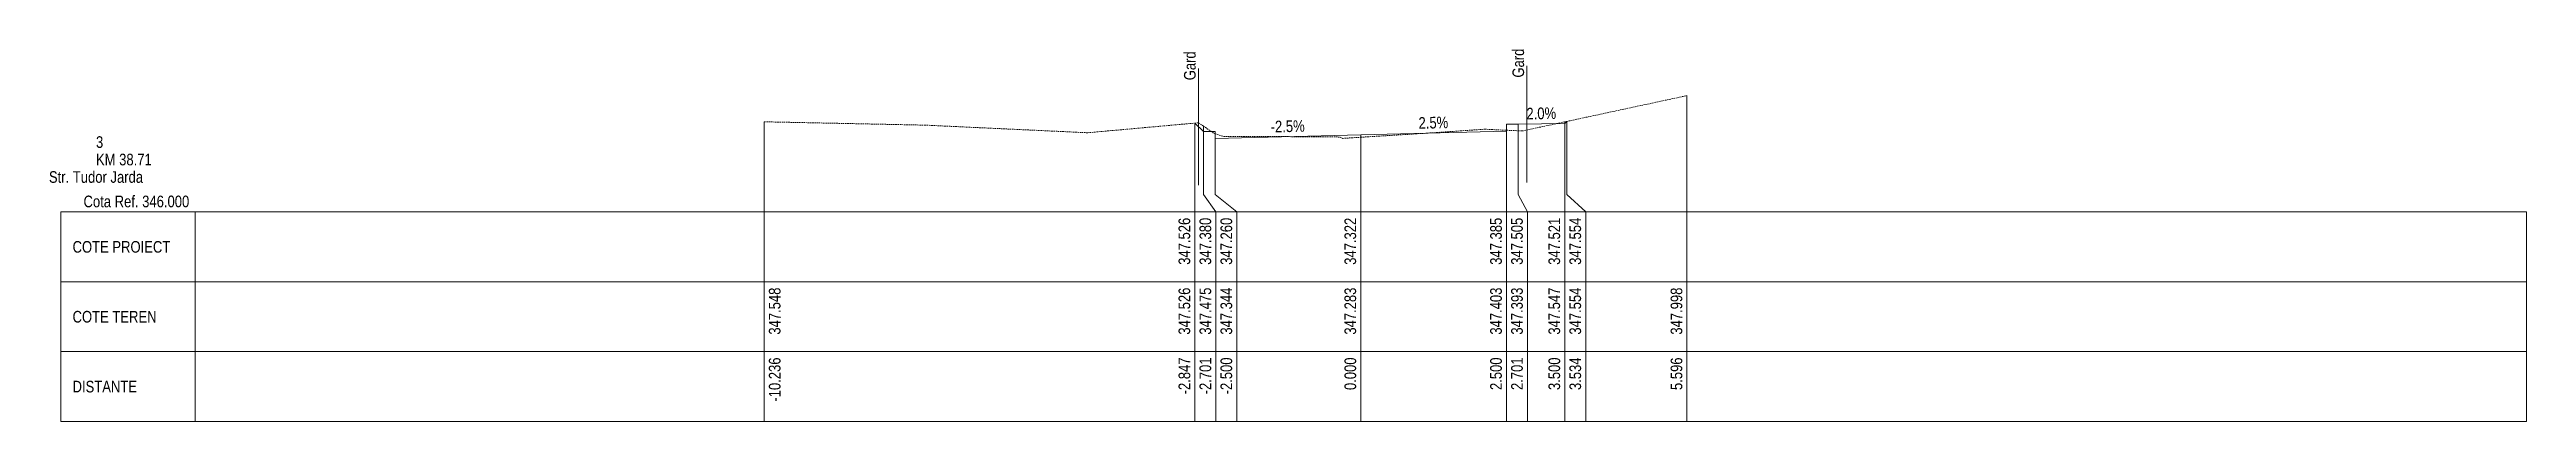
# Paper-space layout 'Str. Tudor Jarda-XS-1' of a CAD drawing. Extents: x 5 to 860, y 10 to 5944.
# Drawn here: x 5 to 430, y 202 to 265.9 of the extents above; entities that cross this region are included whole.
import ezdxf
from ezdxf.enums import TextEntityAlignment as Align

# ---------------------------------------------------------------- set-up
doc = ezdxf.new("R2010")
doc.units = 0
doc.linetypes.add('DASHED2', pattern=[0.375, 0.25, -0.125])
doc.layers.add('ARD-No Plot', color=1, linetype='Continuous', lineweight=0, plot=False)
for name, color, linetype, lineweight in [('DESIGN-TEXT', 7, 'Continuous', 0), ('EXISTING-TEXT', 7, 'Continuous', 0), ('LINES', 7, 'Continuous', 0), ('Text', 7, 'Continuous', 0), ('X-RL', 7, 'Continuous', 0), ('XPLOT-DESIGN', 5, 'Continuous', 0), ('XPLOT-EXISTING', 3, 'DASHED2', 0), ('XPLOT-GRADE', 7, 'Continuous', 0), ('XPLOT-KM', 7, 'Continuous', 0), ('XPLOT-TITLE', 7, 'Continuous', 0)]:
    doc.layers.add(name, color=color, linetype=linetype, lineweight=lineweight)
doc.styles.add('Arial', font='arial.ttf', dxfattribs={"width": 0.8})

psp = doc.layouts.new('Str. Tudor Jarda-XS-1')

# ---------------------------------------------------------------- texts
at = {"layer": 'ARD-No Plot', "style": 'Arial', "width": 0.8}
psp.add_text('Str. Tudor Jarda', height=2, dxfattribs=at).set_placement((13, 243), align=Align.CENTER)
at = {"layer": 'DESIGN-TEXT', "style": 'Arial', "width": 0.8}
for s, p in [('347.526', (200.732, 237)), ('347.380', (204.332, 237)), ('347.260', (207.932, 237)), ('347.322', (229.2, 237)), ('347.385', (254.2, 237)), ('347.505', (257.8, 237)), ('347.521', (264.2, 237)), ('347.554', (267.8, 237))]:
    psp.add_text(s, height=2, rotation=90, dxfattribs=at).set_placement(p, align=Align.RIGHT)
at = {"layer": 'EXISTING-TEXT', "style": 'Arial', "width": 0.8}
for s, p in [('347.548', (130.443, 225)), ('347.526', (200.732, 225)), ('347.475', (204.332, 225)), ('347.344', (207.932, 225)), ('347.283', (229.2, 225)), ('347.283', (229.2, 225)), ('347.403', (254.2, 225)), ('347.393', (257.8, 225)), ('347.547', (264.2, 225)), ('347.554', (267.8, 225)), ('347.998', (285.163, 225))]:
    psp.add_text(s, height=2, rotation=90, dxfattribs=at).set_placement(p, align=Align.RIGHT)
at = {"layer": 'Text', "style": 'Arial', "width": 0.8}
for p in [(201.671, 260.618), (258.019, 261.079)]:
    psp.add_text('Gard', height=2, rotation=90, dxfattribs=at).set_placement(p)
for s, p in [('-10.236', (130.443, 213)), ('-10.236', (130.443, 213)), ('-2.847', (200.732, 213)), ('-2.847', (200.732, 213)), ('-2.847', (200.732, 213)), ('-2.701', (204.332, 213)), ('-2.701', (204.332, 213)), ('-2.701', (204.332, 213)), ('-2.500', (207.932, 213)), ('-2.500', (207.932, 213)), ('-2.500', (207.932, 213)), ('0.000', (229.2, 213)), ('0.000', (229.2, 213)), ('0.000', (229.2, 213)), ('2.500', (254.2, 213)), ('2.500', (254.2, 213)), ('2.500', (254.2, 213)), ('2.701', (257.8, 213)), ('2.701', (257.8, 213)), ('2.701', (257.8, 213)), ('3.500', (264.2, 213)), ('3.500', (264.2, 213)), ('3.500', (264.2, 213)), ('3.534', (267.8, 213)), ('3.534', (267.8, 213)), ('3.534', (267.8, 213)), ('5.596', (285.163, 213)), ('5.596', (285.163, 213))]:
    psp.add_text(s, height=2, rotation=90, dxfattribs=at).set_placement(p, align=Align.RIGHT)
at = {"layer": 'X-RL', "style": 'Arial', "width": 0.8}
psp.add_text('Cota Ref. 346.000', height=2, dxfattribs=at).set_placement((29, 238.8), align=Align.RIGHT)
at = {"layer": 'XPLOT-GRADE', "style": 'Arial', "width": 0.8}
for s, rotation, p in [('2.0%', 1.14576, (260.989, 253.929)), ('-2.5%', 1.4321, (217.48, 251.711)), ('2.5%', 1.4321, (242.48, 252.336))]:
    psp.add_text(s, height=2, rotation=rotation, dxfattribs=at).set_placement(p, align=Align.CENTER)
at = {"layer": 'XPLOT-KM', "style": 'Arial', "width": 0.8}
for s, p in [('3', (13, 249)), ('KM 38.71', (13, 246))]:
    psp.add_text(s, height=2, dxfattribs=at).set_placement(p)
at = {"layer": 'XPLOT-TITLE', "style": 'Arial', "width": 0.8}
for s, p in [('COTE PROIECT', (8.982, 231)), ('COTE TEREN', (8.982, 219)), ('DISTANTE', (8.982, 207))]:
    psp.add_text(s, height=2, dxfattribs=at).set_placement(p)

# ---------------------------------------------------------------- linework, layer by layer
at = {"layer": 'LINES'}
for p, q in [((202.171, 262.618), (202.171, 242.618)), ((258.519, 263.079), (258.519, 243.079)), ((285.963, 241), (285.963, 257.978)), ((285.963, 241), (285.963, 257.978)), ((127.643, 241), (127.643, 253.481)), ((127.643, 241), (127.643, 253.481)), ((201.532, 241), (201.532, 253.257)), ((201.532, 241), (201.532, 253.257)), ((201.532, 241), (201.532, 253.257)), ((202.99, 241), (202.99, 252.751)), ((202.99, 241), (202.99, 252.751)), ((202.99, 241), (202.99, 252.751)), ((205, 241), (205, 251.435)), ((205, 241), (205, 251.435)), ((205, 241), (205, 251.435)), ((230, 241), (230, 251.224)), ((230, 241), (230, 251.224)), ((230, 241), (230, 251.224)), ((255, 241), (255, 252.03)), ((255, 241), (255, 252.03)), ((255, 241), (255, 252.03)), ((257.01, 241), (257.01, 253.049)), ((257.01, 241), (257.01, 253.049)), ((257.01, 241), (257.01, 253.049)), ((265, 241), (265, 253.472)), ((265, 241), (265, 253.472)), ((265, 241), (265, 253.472)), ((265.335, 241), (265.335, 253.544)), ((265.335, 241), (265.335, 253.544)), ((265.335, 241), (265.335, 253.544)), ((6.982, 226), (6.982, 238)), ((6.982, 238), (30, 238)), ((30, 202), (30, 238)), ((30, 238), (430, 238)), ((127.643, 238), (127.643, 241)), ((127.643, 238), (127.643, 241)), ((127.643, 202), (127.643, 238)), ((127.643, 202), (127.643, 238)), ((201.532, 238), (201.532, 241)), ((201.532, 238), (201.532, 241)), ((201.532, 238), (201.532, 241)), ((201.532, 202), (201.532, 238)), ((201.532, 202), (201.532, 238)), ((201.532, 202), (201.532, 238)), ((205.132, 238), (202.99, 241)), ((205.132, 238), (202.99, 241)), ((205.132, 238), (202.99, 241)), ((208.732, 238), (205, 241)), ((208.732, 238), (205, 241)), ((208.732, 238), (205, 241)), ((205.132, 202), (205.132, 238)), ((205.132, 202), (205.132, 238)), ((205.132, 202), (205.132, 238)), ((208.732, 202), (208.732, 238)), ((208.732, 202), (208.732, 238)), ((208.732, 202), (208.732, 238)), ((230, 238), (230, 241)), ((230, 238), (230, 241)), ((230, 238), (230, 241)), ((230, 202), (230, 238)), ((230, 202), (230, 238)), ((230, 202), (230, 238)), ((255, 238), (255, 241)), ((255, 238), (255, 241)), ((255, 238), (255, 241)), ((255, 202), (255, 238)), ((255, 202), (255, 238)), ((255, 202), (255, 238)), ((258.6, 238), (257.01, 241)), ((258.6, 238), (257.01, 241)), ((258.6, 238), (257.01, 241)), ((258.6, 202), (258.6, 238)), ((258.6, 202), (258.6, 238)), ((258.6, 202), (258.6, 238)), ((265, 238), (265, 241)), ((265, 238), (265, 241)), ((265, 238), (265, 241)), ((265, 202), (265, 238)), ((265, 202), (265, 238)), ((265, 202), (265, 238)), ((268.6, 238), (265.335, 241)), ((268.6, 238), (265.335, 241)), ((268.6, 238), (265.335, 241)), ((268.6, 202), (268.6, 238)), ((268.6, 202), (268.6, 238)), ((268.6, 202), (268.6, 238)), ((285.963, 238), (285.963, 241)), ((285.963, 238), (285.963, 241)), ((285.963, 202), (285.963, 238)), ((285.963, 202), (285.963, 238)), ((430, 202), (430, 238)), ((6.982, 214), (6.982, 226)), ((6.982, 226), (30, 226)), ((30, 226), (6.982, 226)), ((30, 226), (430, 226)), ((6.982, 202), (6.982, 214)), ((6.982, 214), (30, 214)), ((30, 214), (6.982, 214)), ((30, 214), (430, 214)), ((30, 202), (6.982, 202)), ((30, 202), (430, 202))]:
    psp.add_line(p, q, dxfattribs=at)
at = {"layer": 'XPLOT-DESIGN'}
for p, q in [((201.532, 253.257), (202.99, 251.799)), ((202.99, 251.799), (204.99, 251.799)), ((204.99, 251.799), (205, 250.599)), ((205, 250.599), (230, 251.224)), ((230, 251.224), (255, 251.849)), ((255, 251.849), (255.01, 253.049)), ((255.01, 253.049), (257.01, 253.049)), ((257.01, 253.049), (265, 253.209)), ((265, 253.209), (265.335, 253.544))]:
    psp.add_line(p, q, dxfattribs=at)
at = {"layer": 'XPLOT-EXISTING'}
for p, q in [((265.335, 253.544), (285.963, 257.978)), ((127.643, 253.481), (155.177, 252.91)), ((155.177, 252.91), (183.144, 251.602)), ((183.144, 251.602), (201.532, 253.257)), ((201.532, 253.257), (202.171, 253.314)), ((202.171, 253.314), (202.99, 252.751)), ((202.99, 252.751), (204.823, 251.492)), ((204.823, 251.492), (205, 251.435)), ((205, 251.435), (206.466, 250.965)), ((206.466, 250.965), (223.483, 250.91)), ((223.483, 250.91), (226.478, 250.864)), ((226.478, 250.864), (226.875, 250.632)), ((226.875, 250.632), (230, 250.825)), ((230, 250.825), (241.841, 251.559)), ((230, 250.825), (230, 250.825)), ((241.841, 251.559), (251.27, 252.208)), ((251.27, 252.208), (255, 252.03)), ((255, 252.03), (257.01, 251.935)), ((257.01, 251.935), (257.697, 251.902)), ((257.697, 251.902), (265, 253.472)), ((265, 253.472), (265.335, 253.544))]:
    psp.add_line(p, q, dxfattribs=at)

psp.set_redraw_order([(e.dxf.handle, doc.entitydb.next_handle()) for e in psp.query("TEXT MTEXT ATTDEF DIMENSION ARC_DIMENSION")])  # texts and dimensions are drawn at this point

doc.saveas('drawing.dxf')
